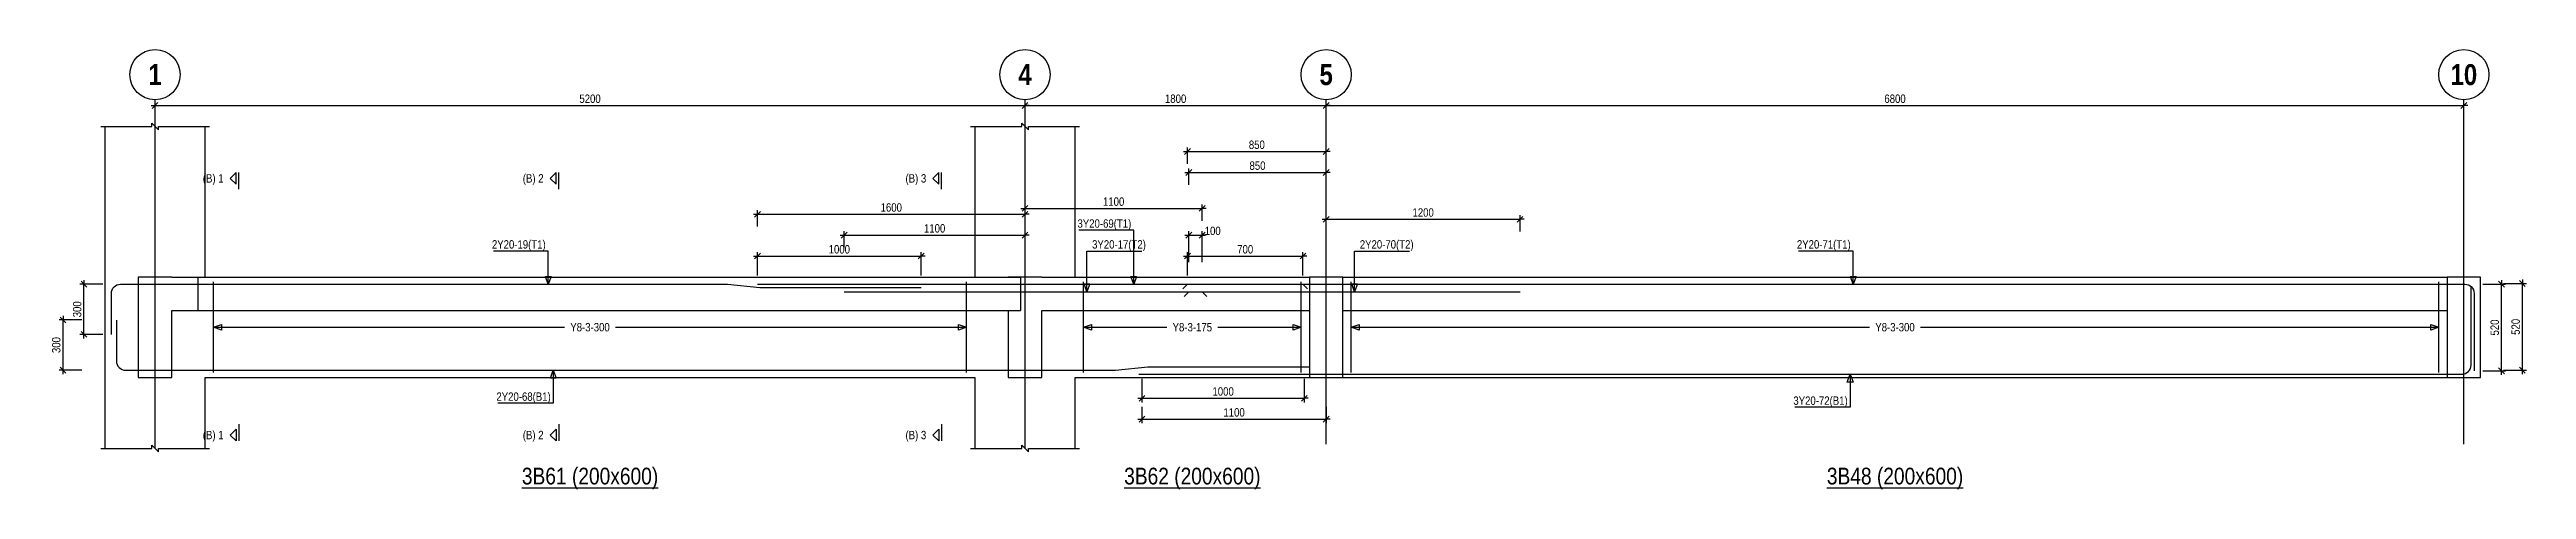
# Model space of a CAD drawing. Extents: x 0 to 206258, y -403073 to 0.
# Drawn here: x 62025 to 91634, y -297534 to -292274 of the extents above; entities that cross this region are included whole.
import ezdxf
from ezdxf.enums import TextEntityAlignment as Align
from ezdxf.lldxf.tags import DXFTag

# ---------------------------------------------------------------- set-up
doc = ezdxf.new("R2010")
doc.units = 0
doc.header["$LTSCALE"] = 1000
for name, color, linetype in [('Axis Circle(Dir 2)', 150, 'Continuous'), ('Axis Label(Dir 1)', 7, 'Continuous'), ('Axis Line(Dir 2)', 150, 'CENTER2'), ('Break Line', 5, 'Continuous'), ('Dimension Line', 5, 'Continuous'), ('Front Elevation Line', 40, 'Continuous'), ('Leader Line', 5, 'Continuous'), ('Link Line', 3, 'Continuous'), ('Rebar Kink', 4, 'Continuous'), ('Rebar Label', 6, 'Continuous'), ('Rebar Line', 7, 'Continuous'), ('Section Label', 1, 'Continuous'), ('Section Line', 1, 'Continuous'), ('Top Rebar Label', 6, 'Continuous'), ('Top Rebar Line', 7, 'Continuous')]:
    doc.layers.add(name, color=color, linetype=linetype)
for name, color, linetype, true_color in [('Back Elevation Line', 191, 'HIDDEN2', 0xd4aaff), ('Beam Label(D)', 94, 'Continuous', 0x008100), ('Beam Line(D)', 112, 'Continuous', 0x00bd5e), ('Link Label', 94, 'Continuous', 0x008100)]:
    doc.layers.add(name, color=color, linetype=linetype, true_color=true_color)
doc.styles.add('Axis Label(Dir 1)', font='ARIALNB.TTF', dxfattribs={"height": 250})
doc.styles.add('Beam Label(D)', font='ARIALN.TTF', dxfattribs={"height": 200})
doc.styles.add('Dimension Text', font='ARIALN.TTF', dxfattribs={"height": 100})
doc.styles.add('Link Label', font='ARIALN.TTF', dxfattribs={"height": 100})
doc.styles.add('Rebar Label', font='ARIALN.TTF', dxfattribs={"height": 100})
doc.styles.add('Section Label', font='ARIALN.TTF', dxfattribs={"height": 100})
doc.styles.add('Top Rebar Label', font='ARIALN.TTF', dxfattribs={"height": 100})
tags = doc.linetypes.add('CENTER2', pattern=[1.125, 0.75, -0.125, 0.125, -0.125]).pattern_tags.tags
tags[10:11] = [DXFTag(74, 4), DXFTag(75, 0), DXFTag(340, '0'), DXFTag(46, 0.0), DXFTag(50, 0.0), DXFTag(44, 0.0), DXFTag(45, 0.0)]
tags[8:9] = [DXFTag(74, 4), DXFTag(75, 0), DXFTag(340, '0'), DXFTag(46, 0.0), DXFTag(50, 0.0), DXFTag(44, 0.0), DXFTag(45, 0.0)]
tags[6:7] = [DXFTag(74, 4), DXFTag(75, 0), DXFTag(340, '0'), DXFTag(46, 0.0), DXFTag(50, 0.0), DXFTag(44, 0.0), DXFTag(45, 0.0)]
tags[4:5] = [DXFTag(74, 4), DXFTag(75, 0), DXFTag(340, '0'), DXFTag(46, 0.0), DXFTag(50, 0.0), DXFTag(44, 0.0), DXFTag(45, 0.0)]
tags = doc.linetypes.add('HIDDEN2', pattern=[0.1875, 0.125, -0.0625]).pattern_tags.tags
tags[6:7] = [DXFTag(74, 4), DXFTag(75, 0), DXFTag(340, '0'), DXFTag(46, 0.0), DXFTag(50, 0.0), DXFTag(44, 0.0), DXFTag(45, 0.0)]
tags[4:5] = [DXFTag(74, 4), DXFTag(75, 0), DXFTag(340, '0'), DXFTag(46, 0.0), DXFTag(50, 0.0), DXFTag(44, 0.0), DXFTag(45, 0.0)]
doc.dimstyles.new('BEAM', dxfattribs={"dimtxt": 100, "dimasz": 30, "dimexe": 48.3, "dimexo": 103.5, "dimgap": 30, "dimtad": 1, "dimtoh": 1, "dimdec": 1, "dimlfac": 0.5, "dimdsep": 46, "dimtxsty": 'Dimension Text', "dimblk": 'PCDIM_TICK', "dimcen": 0.09, "dimclrd": 5, "dimclre": 5, "dimclrt": 5, "dimadec": 1, "dimazin": 0, "dimtp": 1, "dimtm": 1, "dimtfac": 1, "dimtdec": 4, "dimtofl": 0, "dimtmove": 0, "dimatfit": 3, "dimfxl": 1, "dimtolj": 1, "dimtzin": 0, "dimarcsym": 0})

msp = doc.modelspace()

# ---------------------------------------------------------------- texts
at = {"layer": 'Axis Label(Dir 1)', "transparency": 33554687, "style": 'Axis Label(Dir 1)'}
for s, p in [('1', (63285.964, -292574.284)), ('4', (73685.964, -292574.284)), ('5', (77285.964, -292574.284)), ('10', (90885.964, -292574.284))]:
    msp.add_text(s, height=250, dxfattribs=at).set_placement(p, align=Align.MIDDLE_CENTER)
at = {"layer": 'Beam Label(D)', "transparency": 33554687, "style": 'Beam Label(D)'}
for s, p in [('%%U3B61 (200x600)', (68485.964, -297274.284)), ('%%U3B62 (200x600)', (75685.964, -297274.284)), ('%%U3B48 (200x600)', (84085.964, -297274.284))]:
    msp.add_text(s, height=200, dxfattribs=at).set_placement(p, align=Align.TOP_CENTER)
at = {"layer": 'Link Label', "transparency": 33554687, "style": 'Link Label'}
for s, p in [('Y8-3-300', (68485.964, -295594.284)), ('Y8-3-175', (75685.964, -295594.284)), ('Y8-3-300', (84085.963, -295594.284))]:
    msp.add_text(s, height=100, dxfattribs=at).set_placement(p, align=Align.MIDDLE_CENTER)
at = {"layer": 'Rebar Label', "transparency": 33554687, "style": 'Rebar Label'}
for s, p in [(' 2Y20-68(B1)', (68015.963, -296474.284)), (' 3Y20-72(B1)', (83520.055, -296522.353))]:
    msp.add_text(s, height=100, dxfattribs=at).set_placement(p, align=Align.RIGHT)
at = {"layer": 'Section Label', "transparency": 33554687, "style": 'Section Label'}
for s, p in [('(B) 1', (64105.253, -293814.994)), ('(B) 2', (67930.253, -293814.994)), ('(B) 3', (72505.253, -293814.994)), ('(B) 1', (64105.253, -296883.573)), ('(B) 2', (67930.253, -296883.573)), ('(B) 3', (72505.253, -296883.573))]:
    msp.add_text(s, height=100, dxfattribs=at).set_placement(p, align=Align.MIDDLE_RIGHT)
at = {"layer": 'Top Rebar Label', "transparency": 33554687, "style": 'Top Rebar Label'}
for s, p in [(' 3Y20-69(T1)', (74955.963, -294404.284)), (' 2Y20-19(T1)', (67955.963, -294654.284)), (' 2Y20-71(T1)', (83555.963, -294654.284))]:
    msp.add_text(s, height=100, dxfattribs=at).set_placement(p, align=Align.RIGHT)
for s, p in [(' 3Y20-17(T2)', (74455.964, -294654.284)), (' 2Y20-70(T2)', (77655.963, -294654.284))]:
    msp.add_text(s, height=100, dxfattribs=at).set_placement(p)

# ---------------------------------------------------------------- blocks, each defined once
blk = doc.blocks.new('PCDIM_TICK')
at = {"layer": 'Dimension Line', "color": 0, "transparency": 33554687}
for p, q in [((1.15, 1.15), (-1.15, -1.15)), ((1.61, 0), (0, 0))]:
    blk.add_line(p, q, dxfattribs=at)
blk = doc.blocks.new('*U3662')
at = {"layer": 'Dimension Line', "color": 5, "true_color": 0x0000ff, "transparency": 16777216}
for p, q in [((70488, -294977), (70488, -294696)), ((70488, -294744), (72444, -294744)), ((72444, -294977), (72444, -294696))]:
    blk.add_line(p, q, dxfattribs=at)
at = {"layer": 'Dimension Line', "color": 5, "true_color": 0x0000ff, "transparency": 16777216, "xscale": 30, "yscale": 30, "rotation": 180.0000000000004}
blk.add_blockref('PCDIM_TICK', (70488, -294744), dxfattribs=at)
at = {"layer": 'Dimension Line', "color": 5, "true_color": 0x0000ff, "transparency": 16777216, "xscale": 30, "yscale": 30}
blk.add_blockref('PCDIM_TICK', (72444, -294744), dxfattribs=at)
at = {"layer": 'Dimension Line', "color": 5, "true_color": 0x0000ff, "transparency": 16777216, "insert": (71466, -294714), "char_height": 100, "width": 238.4, "attachment_point": 8, "style": 'Dimension Text'}
blk.add_mtext('1000', dxfattribs=at)
blk = doc.blocks.new('*U3663')
at = {"layer": 'Dimension Line', "color": 5, "true_color": 0x0000ff, "transparency": 16777216}
for p, q in [((71524, -294641), (71524, -294446)), ((71524, -294494), (73686, -294494)), ((73686, -294641), (73686, -294446))]:
    blk.add_line(p, q, dxfattribs=at)
at = {"layer": 'Dimension Line', "color": 5, "true_color": 0x0000ff, "transparency": 16777216, "xscale": 30, "yscale": 30, "rotation": 180.0000000000004}
blk.add_blockref('PCDIM_TICK', (71524, -294494), dxfattribs=at)
at = {"layer": 'Dimension Line', "color": 5, "true_color": 0x0000ff, "transparency": 16777216, "xscale": 30, "yscale": 30}
blk.add_blockref('PCDIM_TICK', (73686, -294494), dxfattribs=at)
at = {"layer": 'Dimension Line', "color": 5, "true_color": 0x0000ff, "transparency": 16777216, "insert": (72605, -294464), "char_height": 100, "width": 238.4, "attachment_point": 8, "style": 'Dimension Text'}
blk.add_mtext('1100', dxfattribs=at)
blk = doc.blocks.new('*U3664')
at = {"layer": 'Dimension Line', "color": 5, "true_color": 0x0000ff, "transparency": 16777216}
for p, q in [((70488, -294391), (70488, -294196)), ((70488, -294244), (73686, -294244)), ((73686, -294391), (73686, -294196))]:
    blk.add_line(p, q, dxfattribs=at)
at = {"layer": 'Dimension Line', "color": 5, "true_color": 0x0000ff, "transparency": 16777216, "xscale": 30, "yscale": 30, "rotation": 180.0000000000004}
blk.add_blockref('PCDIM_TICK', (70488, -294244), dxfattribs=at)
at = {"layer": 'Dimension Line', "color": 5, "true_color": 0x0000ff, "transparency": 16777216, "xscale": 30, "yscale": 30}
blk.add_blockref('PCDIM_TICK', (73686, -294244), dxfattribs=at)
at = {"layer": 'Dimension Line', "color": 5, "true_color": 0x0000ff, "transparency": 16777216, "insert": (72087, -294214), "char_height": 100, "width": 238.4, "attachment_point": 8, "style": 'Dimension Text'}
blk.add_mtext('1600', dxfattribs=at)
blk = doc.blocks.new('*U3665')
at = {"layer": 'Dimension Line', "color": 5, "true_color": 0x0000ff, "transparency": 16777216}
for p, q in [((62660, -295080), (62388, -295080)), ((62436, -295680), (62436, -295080)), ((62660, -295680), (62388, -295680))]:
    blk.add_line(p, q, dxfattribs=at)
at = {"layer": 'Dimension Line', "color": 5, "true_color": 0x0000ff, "transparency": 16777216, "xscale": 30, "yscale": 30}
for p, rotation in [((62436, -295080), 89.99999999999447), ((62436, -295680), 269.9999999999834)]:
    blk.add_blockref('PCDIM_TICK', p, dxfattribs=dict(at, rotation=rotation))
at = {"layer": 'Dimension Line', "color": 5, "true_color": 0x0000ff, "transparency": 16777216, "insert": (62406, -295380), "char_height": 100, "width": 181.5, "attachment_point": 8, "rotation": 90, "style": 'Dimension Text'}
blk.add_mtext('300', dxfattribs=at)
blk = doc.blocks.new('*U3666')
at = {"layer": 'Dimension Line', "color": 5, "true_color": 0x0000ff, "transparency": 16777216}
for p, q in [((62410, -295508), (62138, -295508)), ((62186, -296108), (62186, -295508)), ((62410, -296108), (62138, -296108))]:
    blk.add_line(p, q, dxfattribs=at)
at = {"layer": 'Dimension Line', "color": 5, "true_color": 0x0000ff, "transparency": 16777216, "xscale": 30, "yscale": 30}
for p, rotation in [((62186, -295508), 89.99999999999447), ((62186, -296108), 269.9999999999834)]:
    blk.add_blockref('PCDIM_TICK', p, dxfattribs=dict(at, rotation=rotation))
at = {"layer": 'Dimension Line', "color": 5, "true_color": 0x0000ff, "transparency": 16777216, "insert": (62156, -295808), "char_height": 100, "width": 181.5, "attachment_point": 8, "rotation": 90, "style": 'Dimension Text'}
blk.add_mtext('300', dxfattribs=at)
blk = doc.blocks.new('*U3667')
at = {"layer": 'Dimension Line', "color": 5, "true_color": 0x0000ff, "transparency": 16777216}
for p, q in [((63286, -293091), (63286, -292896)), ((63286, -292944), (73686, -292944)), ((73686, -293091), (73686, -292896))]:
    blk.add_line(p, q, dxfattribs=at)
at = {"layer": 'Dimension Line', "color": 5, "true_color": 0x0000ff, "transparency": 16777216, "xscale": 30, "yscale": 30, "rotation": 180.0000000000004}
blk.add_blockref('PCDIM_TICK', (63286, -292944), dxfattribs=at)
at = {"layer": 'Dimension Line', "color": 5, "true_color": 0x0000ff, "transparency": 16777216, "xscale": 30, "yscale": 30}
blk.add_blockref('PCDIM_TICK', (73686, -292944), dxfattribs=at)
at = {"layer": 'Dimension Line', "color": 5, "true_color": 0x0000ff, "transparency": 16777216, "insert": (68486, -292914), "char_height": 100, "width": 245.98, "attachment_point": 8, "style": 'Dimension Text'}
blk.add_mtext('5200', dxfattribs=at)
blk = doc.blocks.new('*U3680')
at = {"layer": 'Dimension Line', "color": 5, "true_color": 0x0000ff, "transparency": 16777216}
for p, q in [((75628, -294977), (75628, -294696)), ((75628, -294744), (77008, -294744)), ((77008, -294977), (77008, -294696))]:
    blk.add_line(p, q, dxfattribs=at)
at = {"layer": 'Dimension Line', "color": 5, "true_color": 0x0000ff, "transparency": 16777216, "xscale": 30, "yscale": 30, "rotation": 180.0000000000004}
blk.add_blockref('PCDIM_TICK', (75628, -294744), dxfattribs=at)
at = {"layer": 'Dimension Line', "color": 5, "true_color": 0x0000ff, "transparency": 16777216, "xscale": 30, "yscale": 30}
blk.add_blockref('PCDIM_TICK', (77008, -294744), dxfattribs=at)
at = {"layer": 'Dimension Line', "color": 5, "true_color": 0x0000ff, "transparency": 16777216, "insert": (76318, -294714), "char_height": 100, "width": 180.83, "attachment_point": 8, "style": 'Dimension Text'}
blk.add_mtext('700', dxfattribs=at)
blk = doc.blocks.new('*U3681')
at = {"layer": 'Dimension Line', "color": 5, "true_color": 0x0000ff, "transparency": 16777216}
for p, q in [((75644, -294817), (75644, -294446)), ((75644, -294494), (75804, -294494)), ((75804, -294817), (75804, -294446)), ((75804, -294494), (75834, -294494))]:
    blk.add_line(p, q, dxfattribs=at)
at = {"layer": 'Dimension Line', "color": 5, "true_color": 0x0000ff, "transparency": 16777216, "xscale": 30, "yscale": 30, "rotation": 180.0000000000004}
blk.add_blockref('PCDIM_TICK', (75644, -294494), dxfattribs=at)
at = {"layer": 'Dimension Line', "color": 5, "true_color": 0x0000ff, "transparency": 16777216, "xscale": 30, "yscale": 30}
blk.add_blockref('PCDIM_TICK', (75804, -294494), dxfattribs=at)
at = {"layer": 'Dimension Line', "color": 5, "true_color": 0x0000ff, "transparency": 16777216, "insert": (75834, -294494), "char_height": 100, "width": 173.93, "attachment_point": 7, "style": 'Dimension Text'}
blk.add_mtext('100', dxfattribs=at)
blk = doc.blocks.new('*U3682')
at = {"layer": 'Dimension Line', "color": 5, "true_color": 0x0000ff, "transparency": 16777216}
for p, q in [((75084, -296212), (75084, -296493)), ((77024, -296212), (77024, -296493)), ((75084, -296444), (77024, -296444))]:
    blk.add_line(p, q, dxfattribs=at)
at = {"layer": 'Dimension Line', "color": 5, "true_color": 0x0000ff, "transparency": 16777216, "xscale": 30, "yscale": 30, "rotation": 180.0000000000004}
blk.add_blockref('PCDIM_TICK', (75084, -296444), dxfattribs=at)
at = {"layer": 'Dimension Line', "color": 5, "true_color": 0x0000ff, "transparency": 16777216, "xscale": 30, "yscale": 30}
blk.add_blockref('PCDIM_TICK', (77024, -296444), dxfattribs=at)
at = {"layer": 'Dimension Line', "color": 5, "true_color": 0x0000ff, "transparency": 16777216, "insert": (76054, -296414), "char_height": 100, "width": 238.4, "attachment_point": 8, "style": 'Dimension Text'}
blk.add_mtext('1000', dxfattribs=at)
blk = doc.blocks.new('*U3683')
at = {"layer": 'Dimension Line', "color": 5, "true_color": 0x0000ff, "transparency": 16777216}
for p, q in [((73686, -294321), (73686, -294126)), ((73686, -294174), (75804, -294174)), ((75804, -294321), (75804, -294126))]:
    blk.add_line(p, q, dxfattribs=at)
at = {"layer": 'Dimension Line', "color": 5, "true_color": 0x0000ff, "transparency": 16777216, "xscale": 30, "yscale": 30, "rotation": 180.0000000000004}
blk.add_blockref('PCDIM_TICK', (73686, -294174), dxfattribs=at)
at = {"layer": 'Dimension Line', "color": 5, "true_color": 0x0000ff, "transparency": 16777216, "xscale": 30, "yscale": 30}
blk.add_blockref('PCDIM_TICK', (75804, -294174), dxfattribs=at)
at = {"layer": 'Dimension Line', "color": 5, "true_color": 0x0000ff, "transparency": 16777216, "insert": (74745, -294144), "char_height": 100, "width": 238.4, "attachment_point": 8, "style": 'Dimension Text'}
blk.add_mtext('1100', dxfattribs=at)
blk = doc.blocks.new('*U3684')
at = {"layer": 'Dimension Line', "color": 5, "true_color": 0x0000ff, "transparency": 16777216}
for p, q in [((75644, -293891), (75644, -293696)), ((77286, -293891), (77286, -293696)), ((75644, -293744), (77286, -293744))]:
    blk.add_line(p, q, dxfattribs=at)
at = {"layer": 'Dimension Line', "color": 5, "true_color": 0x0000ff, "transparency": 16777216, "xscale": 30, "yscale": 30, "rotation": 180.0000000000004}
blk.add_blockref('PCDIM_TICK', (75644, -293744), dxfattribs=at)
at = {"layer": 'Dimension Line', "color": 5, "true_color": 0x0000ff, "transparency": 16777216, "xscale": 30, "yscale": 30}
blk.add_blockref('PCDIM_TICK', (77286, -293744), dxfattribs=at)
at = {"layer": 'Dimension Line', "color": 5, "true_color": 0x0000ff, "transparency": 16777216, "insert": (76465, -293714), "char_height": 100, "width": 181.5, "attachment_point": 8, "style": 'Dimension Text'}
blk.add_mtext('850', dxfattribs=at)
blk = doc.blocks.new('*U3685')
at = {"layer": 'Dimension Line', "color": 5, "true_color": 0x0000ff, "transparency": 16777216}
for p, q in [((75628, -293641), (75628, -293446)), ((75628, -293494), (77286, -293494)), ((77286, -293641), (77286, -293446))]:
    blk.add_line(p, q, dxfattribs=at)
at = {"layer": 'Dimension Line', "color": 5, "true_color": 0x0000ff, "transparency": 16777216, "xscale": 30, "yscale": 30, "rotation": 180.0000000000004}
blk.add_blockref('PCDIM_TICK', (75628, -293494), dxfattribs=at)
at = {"layer": 'Dimension Line', "color": 5, "true_color": 0x0000ff, "transparency": 16777216, "xscale": 30, "yscale": 30}
blk.add_blockref('PCDIM_TICK', (77286, -293494), dxfattribs=at)
at = {"layer": 'Dimension Line', "color": 5, "true_color": 0x0000ff, "transparency": 16777216, "insert": (76457, -293464), "char_height": 100, "width": 181.5, "attachment_point": 8, "style": 'Dimension Text'}
blk.add_mtext('850', dxfattribs=at)
blk = doc.blocks.new('*U3686')
at = {"layer": 'Dimension Line', "color": 5, "true_color": 0x0000ff, "transparency": 16777216}
for p, q in [((75084, -296548), (75084, -296743)), ((77286, -296548), (77286, -296743)), ((75084, -296694), (77286, -296694))]:
    blk.add_line(p, q, dxfattribs=at)
at = {"layer": 'Dimension Line', "color": 5, "true_color": 0x0000ff, "transparency": 16777216, "xscale": 30, "yscale": 30, "rotation": 180.0000000000004}
blk.add_blockref('PCDIM_TICK', (75084, -296694), dxfattribs=at)
at = {"layer": 'Dimension Line', "color": 5, "true_color": 0x0000ff, "transparency": 16777216, "xscale": 30, "yscale": 30}
blk.add_blockref('PCDIM_TICK', (77286, -296694), dxfattribs=at)
at = {"layer": 'Dimension Line', "color": 5, "true_color": 0x0000ff, "transparency": 16777216, "insert": (76185, -296664), "char_height": 100, "width": 238.4, "attachment_point": 8, "style": 'Dimension Text'}
blk.add_mtext('1100', dxfattribs=at)
blk = doc.blocks.new('*U3687')
at = {"layer": 'Dimension Line', "color": 5, "true_color": 0x0000ff, "transparency": 16777216}
for p, q in [((73686, -293091), (73686, -292896)), ((73686, -292944), (77286, -292944)), ((77286, -293091), (77286, -292896))]:
    blk.add_line(p, q, dxfattribs=at)
at = {"layer": 'Dimension Line', "color": 5, "true_color": 0x0000ff, "transparency": 16777216, "xscale": 30, "yscale": 30, "rotation": 180.0000000000004}
blk.add_blockref('PCDIM_TICK', (73686, -292944), dxfattribs=at)
at = {"layer": 'Dimension Line', "color": 5, "true_color": 0x0000ff, "transparency": 16777216, "xscale": 30, "yscale": 30}
blk.add_blockref('PCDIM_TICK', (77286, -292944), dxfattribs=at)
at = {"layer": 'Dimension Line', "color": 5, "true_color": 0x0000ff, "transparency": 16777216, "insert": (75486, -292914), "char_height": 100, "width": 238.4, "attachment_point": 8, "style": 'Dimension Text'}
blk.add_mtext('1800', dxfattribs=at)
blk = doc.blocks.new('*U3688')
at = {"layer": 'Dimension Line', "color": 5, "true_color": 0x0000ff, "transparency": 16777216}
for p, q in [((77286, -294451), (77286, -294256)), ((77286, -294304), (79604, -294304)), ((79604, -294451), (79604, -294256))]:
    blk.add_line(p, q, dxfattribs=at)
at = {"layer": 'Dimension Line', "color": 5, "true_color": 0x0000ff, "transparency": 16777216, "xscale": 30, "yscale": 30, "rotation": 180.0000000000004}
blk.add_blockref('PCDIM_TICK', (77286, -294304), dxfattribs=at)
at = {"layer": 'Dimension Line', "color": 5, "true_color": 0x0000ff, "transparency": 16777216, "xscale": 30, "yscale": 30}
blk.add_blockref('PCDIM_TICK', (79604, -294304), dxfattribs=at)
at = {"layer": 'Dimension Line', "color": 5, "true_color": 0x0000ff, "transparency": 16777216, "insert": (78445, -294274), "char_height": 100, "width": 238.4, "attachment_point": 8, "style": 'Dimension Text'}
blk.add_mtext('1200', dxfattribs=at)
blk = doc.blocks.new('*U3689')
at = {"layer": 'Dimension Line', "color": 5, "true_color": 0x0000ff, "transparency": 16777216}
for p, q in [((91111, -295080), (91384, -295080)), ((91336, -296116), (91336, -295080)), ((91111, -296116), (91384, -296116))]:
    blk.add_line(p, q, dxfattribs=at)
at = {"layer": 'Dimension Line', "color": 5, "true_color": 0x0000ff, "transparency": 16777216, "xscale": 30, "yscale": 30}
for p, rotation in [((91336, -295080), 89.99999999999447), ((91336, -296116), 269.9999999999834)]:
    blk.add_blockref('PCDIM_TICK', p, dxfattribs=dict(at, rotation=rotation))
at = {"layer": 'Dimension Line', "color": 5, "true_color": 0x0000ff, "transparency": 16777216, "insert": (91306, -295598), "char_height": 100, "width": 181.5, "attachment_point": 8, "rotation": 90, "style": 'Dimension Text'}
blk.add_mtext('520', dxfattribs=at)
blk = doc.blocks.new('*U3690')
at = {"layer": 'Dimension Line', "color": 5, "true_color": 0x0000ff, "transparency": 16777216}
for p, q in [((91361, -295072), (91634, -295072)), ((91586, -296108), (91586, -295072)), ((91361, -296108), (91634, -296108))]:
    blk.add_line(p, q, dxfattribs=at)
at = {"layer": 'Dimension Line', "color": 5, "true_color": 0x0000ff, "transparency": 16777216, "xscale": 30, "yscale": 30}
for p, rotation in [((91586, -295072), 89.99999999999447), ((91586, -296108), 269.9999999999834)]:
    blk.add_blockref('PCDIM_TICK', p, dxfattribs=dict(at, rotation=rotation))
at = {"layer": 'Dimension Line', "color": 5, "true_color": 0x0000ff, "transparency": 16777216, "insert": (91556, -295590), "char_height": 100, "width": 181.5, "attachment_point": 8, "rotation": 90, "style": 'Dimension Text'}
blk.add_mtext('520', dxfattribs=at)
blk = doc.blocks.new('*U3691')
at = {"layer": 'Dimension Line', "color": 5, "true_color": 0x0000ff, "transparency": 16777216}
for p, q in [((77286, -293091), (77286, -292896)), ((77286, -292944), (90886, -292944)), ((90886, -293091), (90886, -292896))]:
    blk.add_line(p, q, dxfattribs=at)
at = {"layer": 'Dimension Line', "color": 5, "true_color": 0x0000ff, "transparency": 16777216, "xscale": 30, "yscale": 30, "rotation": 180.0000000000004}
blk.add_blockref('PCDIM_TICK', (77286, -292944), dxfattribs=at)
at = {"layer": 'Dimension Line', "color": 5, "true_color": 0x0000ff, "transparency": 16777216, "xscale": 30, "yscale": 30}
blk.add_blockref('PCDIM_TICK', (90886, -292944), dxfattribs=at)
at = {"layer": 'Dimension Line', "color": 5, "true_color": 0x0000ff, "transparency": 16777216, "insert": (84086, -292914), "char_height": 100, "width": 246.45, "attachment_point": 8, "style": 'Dimension Text'}
blk.add_mtext('6800', dxfattribs=at)

# ---------------------------------------------------------------- dimensions: what is measured, and where the dimension line sits
at = {"layer": 'Dimension Line', "transparency": 33554687}
for base, p1, p2, text, picture, middle in [((68485.964, -292944.284), (63285.964, -293194.284), (73685.964, -293194.284), '5200', '*U3667', (68485.964, -292944.284)), ((75485.964, -292944.284), (73685.964, -293194.284), (77285.964, -293194.284), '1800', '*U3687', (75485.964, -292944.284)), ((84085.964, -292944.284), (77285.964, -293194.284), (90885.964, -293194.284), '6800', '*U3691', (84085.964, -292944.284)), ((76456.964, -293494.284), (75627.964, -293744.284), (77285.964, -293744.284), '850', '*U3685', (76456.964, -293494.284)), ((76464.964, -293744.284), (75643.964, -293994.284), (77285.964, -293994.284), '850', '*U3684', (76464.964, -293744.284)), ((74744.963, -294174.284), (73685.963, -294424.284), (75803.964, -294424.284), '1100', '*U3683', (74744.963, -294174.284)), ((72086.963, -294244.284), (70487.964, -294494.284), (73685.963, -294494.284), '1600', '*U3664', (72086.963, -294244.284)), ((78444.964, -294304.284), (77285.964, -294554.284), (79603.964, -294554.284), '1200', '*U3688', (78444.964, -294304.284)), ((71465.964, -294744.284), (70487.964, -295080.284), (72443.964, -295080.284), '1000', '*U3662', (71465.964, -294744.284)), ((72604.963, -294494.284), (71523.964, -294744.284), (73685.963, -294744.284), '1100', '*U3663', (72604.963, -294494.284)), ((76317.964, -294744.284), (75627.964, -295080.284), (77007.964, -295080.284), '700', '*U3680', (76317.964, -294744.284)), ((75723.964, -294494.284), (75643.964, -294920.284), (75803.964, -294920.284), '100', '*U3681', (75723.964, -294494.284)), ((76053.964, -296444.284), (75083.964, -296108.284), (77023.964, -296108.284), '1000', '*U3682', (76053.964, -296444.284)), ((76184.964, -296694.284), (75083.964, -296444.284), (77285.964, -296444.284), '1100', '*U3686', (76184.964, -296694.284))]:
    dim = msp.add_linear_dim(base=base, p1=p1, p2=p2, text=text, dimstyle='BEAM', override={"dimscale": 1, "dimtxt": 100, "dimasz": 30, "dimexe": 48.3, "dimexo": 103.5, "dimgap": 30, "dimtad": 1, "dimtih": 0, "dimdec": 1, "dimlfac": 0.5, "dimzin": 8, "dimlunit": 2, "dimpost": '', "dimtxsty": 'Dimension Text', "dimblk": 'PCDIM_TICK', "dimse1": 0, "dimse2": 0, "dimsd2": 0, "dimclrd": 5, "dimclre": 5, "dimclrt": 5, "dimaunit": 0, "dimadec": 1, "dimazin": 0, "dimtol": 0, "dimtp": 1, "dimtm": 1, "dimtmove": 0}, dxfattribs=at)
    dim.commit()
    dim.dimension.update_dxf_attribs({"geometry": picture, "text_midpoint": middle})
for base, p1, p2, angle, text, picture, middle in [((62435.964, -295380.284), (62763.964, -295680.284), (62763.964, -295080.284), 90, '300', '*U3665', (62435.964, -295380.284)), ((91335.964, -295598.284), (91007.964, -296116.284), (91007.964, -295080.284), 90, '520', '*U3689', (91335.964, -295598.284)), ((91585.963, -295590.283), (91257.964, -296108.283), (91257.963, -295072.283), 90.0000489, '520', '*U3690', (91585.963, -295590.283)), ((62185.964, -295808.284), (62513.964, -296108.284), (62513.964, -295508.284), 90, '300', '*U3666', (62185.964, -295808.284))]:
    dim = msp.add_linear_dim(base=base, p1=p1, p2=p2, angle=angle, text=text, dimstyle='BEAM', override={"dimscale": 1, "dimtxt": 100, "dimasz": 30, "dimexe": 48.3, "dimexo": 103.5, "dimgap": 30, "dimtad": 1, "dimtih": 0, "dimdec": 1, "dimlfac": 0.5, "dimzin": 8, "dimlunit": 2, "dimpost": '', "dimtxsty": 'Dimension Text', "dimblk": 'PCDIM_TICK', "dimse1": 0, "dimse2": 0, "dimsd2": 0, "dimclrd": 5, "dimclre": 5, "dimclrt": 5, "dimaunit": 0, "dimadec": 1, "dimazin": 0, "dimtol": 0, "dimtp": 1, "dimtm": 1, "dimtmove": 0}, dxfattribs=at)
    dim.commit()
    dim.dimension.update_dxf_attribs({"geometry": picture, "text_midpoint": middle})

# ---------------------------------------------------------------- linework, layer by layer
at = {"layer": 'Axis Circle(Dir 2)', "transparency": 33554687}
for centre in [(63285.964, -292574.284), (73685.964, -292574.284), (77285.964, -292574.284), (90885.964, -292574.284)]:
    msp.add_circle(centre, 300, dxfattribs=at)
at = {"layer": 'Axis Line(Dir 2)', "transparency": 33554687}
for points in [[(63285.964, -297044.284), (63285.964, -292874.284)], [(73685.964, -297044.284), (73685.964, -292874.284)], [(77285.964, -296994.284), (77285.964, -292874.284)], [(90885.964, -296994.284), (90885.964, -292874.284)]]:
    msp.add_lwpolyline(points, dxfattribs=at)
at = {"layer": 'Back Elevation Line', "transparency": 33554687}
for points in [[(63485.964, -294994.284), (63085.964, -294994.284)], [(63085.964, -294994.284), (63085.964, -296194.284)], [(63485.964, -294994.284), (73485.964, -294994.284)], [(73885.964, -294994.284), (73485.964, -294994.284)], [(73885.964, -294994.284), (77085.964, -294994.284)], [(77485.964, -294994.284), (77085.964, -294994.284)], [(77485.964, -294994.284), (90685.964, -294994.284)], [(91085.964, -294994.284), (90685.964, -294994.284)], [(91085.964, -296194.284), (91085.964, -294994.284)], [(63485.964, -296194.284), (63485.964, -295394.284)], [(63485.964, -295394.284), (73485.964, -295394.284)], [(73485.963, -295394.284), (73485.964, -296194.284)], [(73885.964, -296194.284), (73885.964, -295394.284)], [(73885.964, -295394.284), (77085.964, -295394.284)], [(77085.964, -295394.284), (77085.964, -296194.284)], [(77485.964, -296194.284), (77485.963, -295394.284)], [(77485.964, -295394.284), (90685.964, -295394.284)], [(90685.963, -295394.284), (90685.964, -296194.284)], [(63085.964, -296194.284), (63485.964, -296194.284)], [(73485.964, -296194.284), (73885.964, -296194.284)], [(77085.964, -296194.284), (77485.964, -296194.284)], [(90685.964, -296194.284), (91085.964, -296194.284)]]:
    msp.add_lwpolyline(points, dxfattribs=at)
at = {"layer": 'Beam Line(D)', "transparency": 33554687}
for points in [[(62685.964, -293194.284), (62685.964, -294994.284)], [(63885.964, -294994.284), (63885.964, -293194.284)], [(73085.964, -293194.284), (73085.964, -294994.284)], [(74285.964, -294994.284), (74285.964, -293194.284)], [(62685.964, -294994.284), (62685.964, -297044.284)], [(63885.964, -294994.284), (73085.964, -294994.284)], [(74285.964, -294994.284), (77085.964, -294994.284)], [(77485.964, -294994.284), (77085.964, -294994.284)], [(77485.964, -294994.284), (90685.964, -294994.284)], [(91085.964, -294994.284), (90685.964, -294994.284)], [(91085.964, -296194.284), (91085.964, -294994.284)], [(63885.964, -297044.284), (63885.964, -296194.284)], [(63885.964, -296194.284), (73085.964, -296194.284)], [(73085.964, -296194.284), (73085.964, -297044.284)], [(74285.964, -297044.284), (74285.964, -296194.284)], [(74285.964, -296194.284), (77085.964, -296194.284)], [(77085.964, -296194.284), (77485.964, -296194.284)], [(77485.964, -296194.284), (90685.964, -296194.284)], [(90685.964, -296194.284), (91085.964, -296194.284)]]:
    msp.add_lwpolyline(points, dxfattribs=at)
at = {"layer": 'Break Line', "transparency": 33554687}
for points in [[(62635.964, -293194.284), (63245.964, -293194.284), (63245.964, -293154.284), (63325.964, -293234.284), (63325.964, -293194.284), (63935.964, -293194.284)], [(73035.964, -293194.284), (73645.964, -293194.284), (73645.964, -293154.284), (73725.964, -293234.284), (73725.964, -293194.284), (74335.964, -293194.284)], [(62635.964, -297044.284), (63245.964, -297044.284), (63245.964, -297004.284), (63325.964, -297084.284), (63325.964, -297044.284), (63935.964, -297044.284)], [(73035.964, -297044.284), (73645.964, -297044.284), (73645.964, -297004.284), (73725.964, -297084.284), (73725.964, -297044.284), (74335.964, -297044.284)]]:
    msp.add_lwpolyline(points, dxfattribs=at)
at = {"layer": 'Front Elevation Line', "transparency": 33554687}
for points in [[(63800.143, -295394.284), (63800.143, -294994.284), (73629.874, -294994.284), (73629.874, -295394.284)], [(77485.964, -294994.284), (77085.964, -294994.284)], [(77085.964, -294994.284), (77085.964, -296194.284)], [(77485.964, -296194.284), (77485.964, -294994.284)], [(91085.964, -294994.284), (90685.964, -294994.284)], [(90685.964, -294994.284), (90685.964, -296194.284)], [(91085.964, -296194.284), (91085.964, -294994.284)], [(63800.143, -295394.284), (73629.874, -295394.284)], [(77085.964, -296194.284), (77485.964, -296194.284)], [(90685.964, -296194.284), (91085.964, -296194.284)]]:
    msp.add_lwpolyline(points, dxfattribs=at)
at = {"layer": 'Leader Line', "transparency": 33554687}
for points in [[(74985.964, -295080.284), (74985.963, -294434.284), (74330.972, -294434.284)], [(67985.963, -295080.284), (67985.963, -294684.284), (67330.972, -294684.284)], [(74425.964, -295170.284), (74425.964, -294684.284), (75080.955, -294684.284)], [(77625.964, -295170.284), (77625.963, -294684.284), (78280.955, -294684.284)], [(83585.964, -295080.284), (83585.963, -294684.284), (82930.972, -294684.284)], [(67951.761, -294986.314), (68020.165, -294986.314), (67985.963, -295080.284), (67951.761, -294986.314)], [(74391.762, -295076.314), (74460.166, -295076.314), (74425.964, -295170.284), (74391.762, -295076.314)], [(74951.762, -294986.314), (75020.166, -294986.314), (74985.964, -295080.284), (74951.762, -294986.314)], [(77591.762, -295076.314), (77660.166, -295076.314), (77625.964, -295170.284), (77591.762, -295076.314)], [(83551.762, -294986.314), (83620.166, -294986.314), (83585.964, -295080.284), (83551.762, -294986.314)], [(63985.964, -295594.284), (64079.933, -295560.082), (64079.933, -295628.486), (63985.964, -295594.284), (68181.32, -295594.284)], [(68790.608, -295594.284), (72985.963, -295594.284), (72891.994, -295628.486), (72891.994, -295560.082), (72985.963, -295594.284)], [(74385.964, -295594.284), (74479.933, -295560.082), (74479.933, -295628.486), (74385.964, -295594.284), (75381.32, -295594.284)], [(75990.608, -295594.284), (76985.963, -295594.284), (76891.994, -295628.486), (76891.994, -295560.082), (76985.963, -295594.284)], [(77585.964, -295594.284), (77679.933, -295560.082), (77679.933, -295628.486), (77585.964, -295594.284), (83781.319, -295594.284)], [(84390.607, -295594.284), (90585.963, -295594.284), (90491.994, -295628.486), (90491.994, -295560.082), (90585.963, -295594.284)], [(68045.963, -296108.284), (68045.963, -296504.284), (67383.29, -296504.284)], [(68080.165, -296202.253), (68011.761, -296202.253), (68045.963, -296108.284), (68080.165, -296202.253)], [(83550.056, -296156.353), (83550.055, -296552.353), (82887.382, -296552.353)], [(83584.257, -296250.322), (83515.853, -296250.322), (83550.056, -296156.353), (83584.257, -296250.322)]]:
    msp.add_lwpolyline(points, dxfattribs=at)
at = {"layer": 'Link Line', "transparency": 33554687}
for p, q in [((63985.964, -296136.284), (63985.964, -295052.284)), ((72985.963, -296136.284), (72985.963, -295052.284)), ((74385.964, -296136.284), (74385.964, -295052.284)), ((76985.963, -296136.284), (76985.963, -295052.284)), ((77585.964, -296136.284), (77585.964, -295052.284)), ((90585.963, -296136.284), (90585.963, -295052.284))]:
    msp.add_line(p, q, dxfattribs=at)
at = {"layer": 'Rebar Kink', "transparency": 33554687}
for p, q in [((75571.395, -295136.852), (75627.964, -295080.284)), ((75587.395, -295226.852), (75643.964, -295170.284)), ((75860.532, -295226.852), (75803.964, -295170.284)), ((77064.532, -295136.852), (77007.964, -295080.284))]:
    msp.add_line(p, q, dxfattribs=at)
at = {"layer": 'Rebar Line', "transparency": 33554687}
for points in [[(75048.056, -296156.353), (90862.1, -296156.353, 0.414213813), (90972.056, -296046.397), (90972.055, -295120.353)], [(62823.964, -295508.284), (62823.964, -295998.328, 0.414213562), (62933.919, -296108.284), (74754.479, -296108.284, 0.024922321), (74765.421, -296107.738), (75154.507, -296068.829, -0.024922321), (75165.448, -296068.284), (77083.964, -296068.284)]]:
    msp.add_lwpolyline(points, format="xyb", dxfattribs=at)
at = {"layer": 'Section Line', "transparency": 33554687}
for points in [[(64255.964, -293744.284), (64185.253, -293814.994), (64255.964, -293885.705), (64255.964, -293744.284)], [(64285.964, -293944.284), (64285.964, -293744.284)], [(68080.963, -293744.284), (68010.253, -293814.994), (68080.963, -293885.705), (68080.963, -293744.284)], [(68110.963, -293944.284), (68110.963, -293744.284)], [(72655.963, -293744.284), (72585.253, -293814.994), (72655.963, -293885.705), (72655.963, -293744.284)], [(72685.963, -293944.284), (72685.963, -293744.284)], [(64255.964, -296954.284), (64255.964, -296954.284), (64185.253, -296883.573), (64255.964, -296812.862), (64255.964, -296954.284)], [(64285.964, -296754.284), (64285.964, -296954.284)], [(68080.963, -296954.284), (68080.963, -296954.284), (68010.253, -296883.573), (68080.963, -296812.862), (68080.963, -296954.284)], [(68110.963, -296754.284), (68110.963, -296954.284)], [(72655.963, -296954.284), (72655.963, -296954.284), (72585.253, -296883.573), (72655.963, -296812.862), (72655.963, -296954.284)], [(72685.963, -296754.284), (72685.963, -296954.284)]]:
    msp.add_lwpolyline(points, dxfattribs=at)
at = {"layer": 'Top Rebar Line', "transparency": 33554687}
for points in [[(62763.964, -295680.284), (62763.964, -295190.239, -0.414213562), (62873.919, -295080.284), (70116.48, -295080.284, -0.024922321), (70127.421, -295080.829), (70516.507, -295119.738, 0.024922321), (70527.448, -295120.284), (72443.964, -295120.284)], [(75627.964, -295080.284), (90898.008, -295080.284, -0.414213562), (91007.964, -295190.239), (91007.964, -296116.284)]]:
    msp.add_lwpolyline(points, format="xyb", dxfattribs=at)
for points in [[(70487.964, -295080.284), (77007.964, -295080.284)], [(71523.964, -295170.284), (75803.964, -295170.284)], [(75643.964, -295170.284), (79603.964, -295170.284)]]:
    msp.add_lwpolyline(points, dxfattribs=at)

msp.set_redraw_order([(e.dxf.handle, doc.entitydb.next_handle()) for e in msp.query("TEXT MTEXT ATTDEF DIMENSION ARC_DIMENSION")])  # texts and dimensions are drawn at this point

doc.saveas('drawing.dxf')
